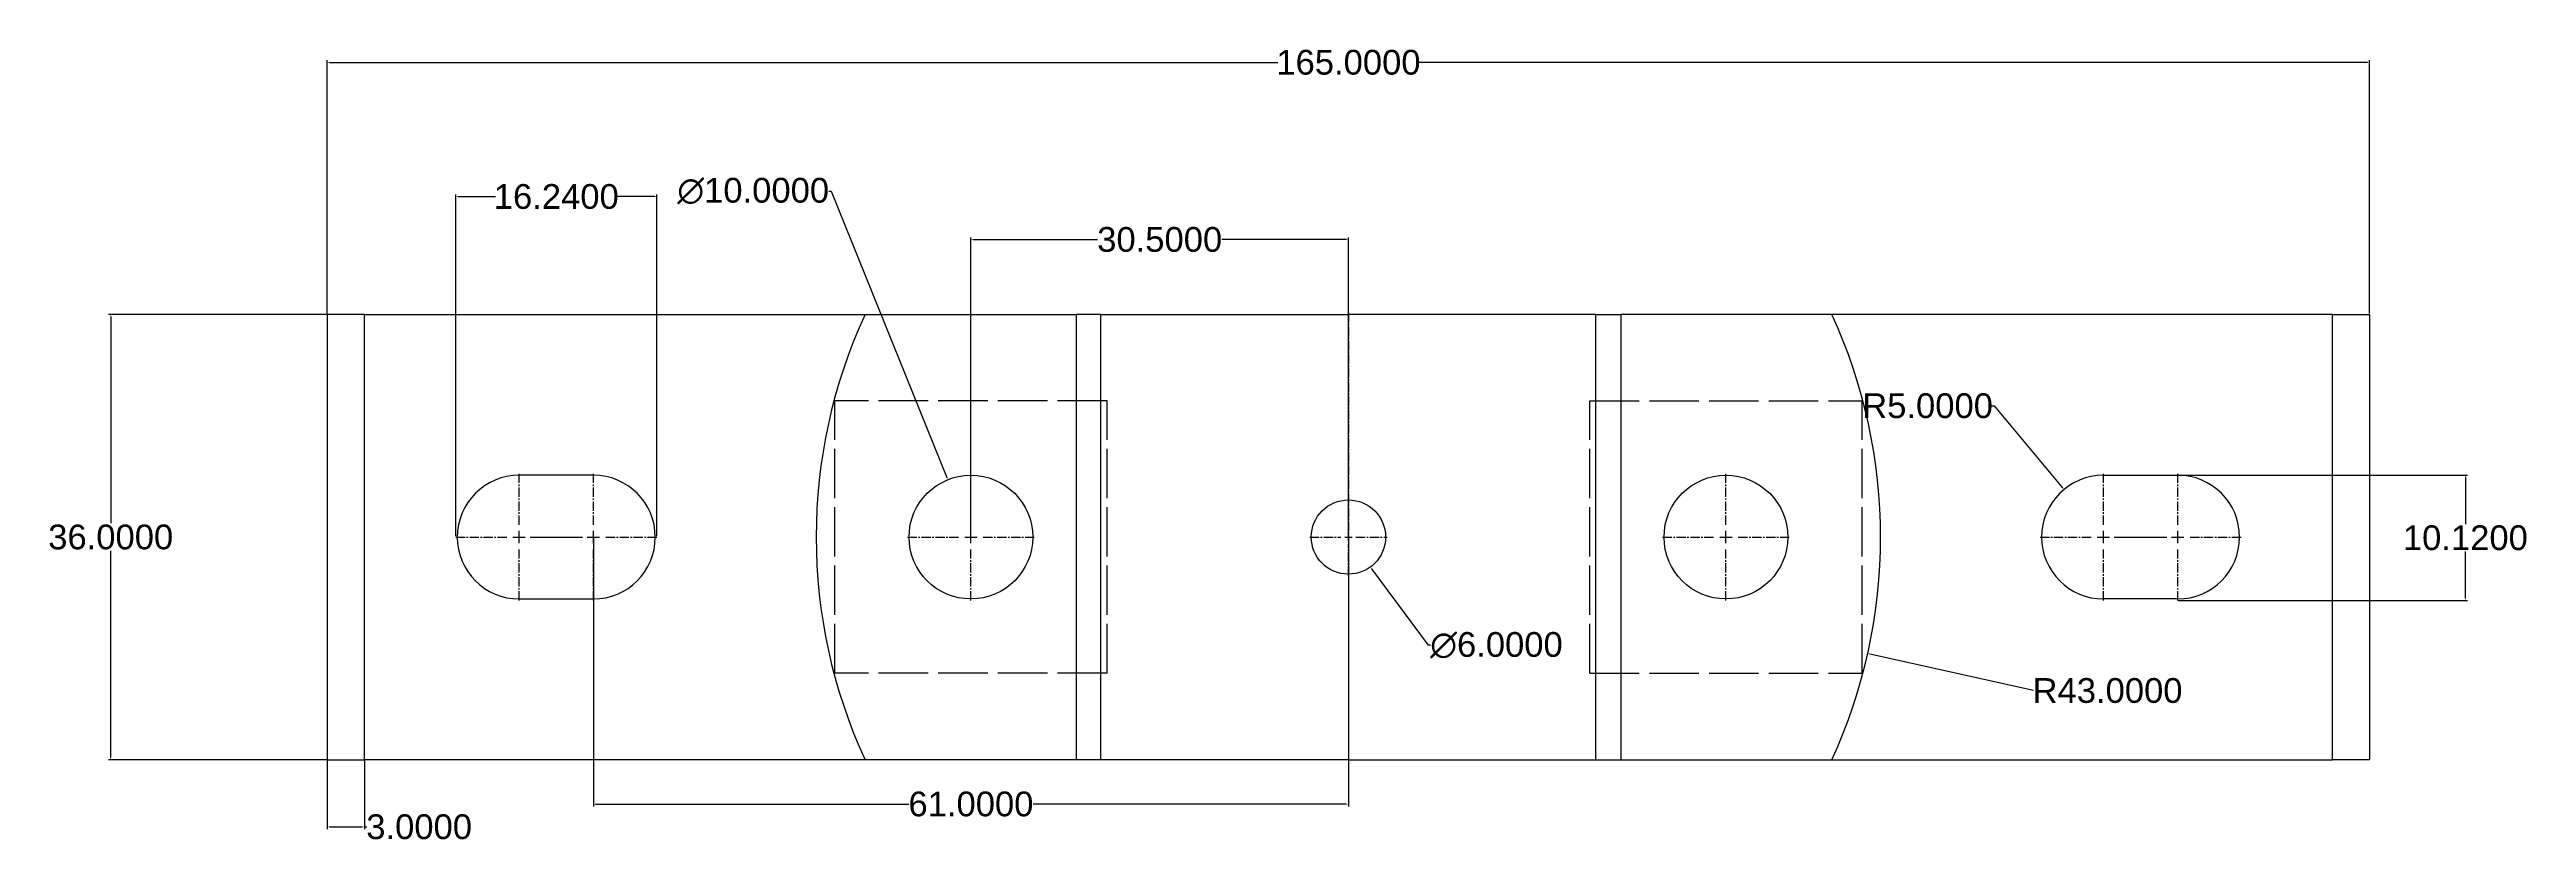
# Model space of a CAD drawing. Header units: inches. Extents: x -66 to 652, y -14 to 145.
# Drawn here: x 165.3 to 365.5, y 80.7 to 144.5 of the extents above; entities that cross this region are included whole.
import ezdxf

# ---------------------------------------------------------------- set-up
doc = ezdxf.new("R2010")
doc.units = ezdxf.units.IN
doc.header["$MEASUREMENT"] = 0
doc.linetypes.add('CENTER2', pattern=[1.125, 0.75, -0.125, 0.125, -0.125])
doc.styles.get("Standard").update_dxf_attribs({"font": 'arial.ttf'})
doc.dimstyles.get("Standard").update_dxf_attribs({"dimtxt": 0.18, "dimasz": 0.18, "dimexe": 0.18, "dimexo": 0.0625, "dimgap": 0.09, "dimtad": 0, "dimtih": 1, "dimtoh": 1, "dimdec": 4, "dimzin": 0, "dimdsep": 46, "dimtxsty": 'Standard', "dimcen": 0.09, "dimadec": 0, "dimazin": 0, "dimtfac": 1, "dimtdec": 4, "dimtofl": 0, "dimtmove": 0, "dimatfit": 3, "dimfxl": 1, "dimtolj": 1, "dimtzin": 0, "dimarcsym": 0})

# ---------------------------------------------------------------- blocks, each defined once
blk = doc.blocks.new('*U1')
at = {"color": 0, "linetype": 'CENTER2', "transparency": 16777216}
for p, q in [((0, 0.6), (0, 3.12)), ((-3.12, 0), (-0.6, 0)), ((0.6, 0), (3.12, 0)), ((0, -3.12), (0, -0.6))]:
    blk.add_line(p, q, dxfattribs=at)
at = {"color": 0, "linetype": 'Continuous', "transparency": 16777216}
for p, q in [((-0.3, 0), (0.3, 0)), ((0, -0.3), (0, 0.3))]:
    blk.add_line(p, q, dxfattribs=at)
blk = doc.blocks.new('*U2')
at = {"color": 0, "linetype": 'CENTER2', "transparency": 16777216}
for p, q in [((0, 1), (0, 5.12)), ((-5.12, 0), (-1, 0)), ((1, 0), (5.12, 0)), ((0, -5.12), (0, -1))]:
    blk.add_line(p, q, dxfattribs=at)
at = {"color": 0, "linetype": 'Continuous', "transparency": 16777216}
for p, q in [((-0.5, 0), (0.5, 0)), ((0, -0.5), (0, 0.5))]:
    blk.add_line(p, q, dxfattribs=at)
blk = doc.blocks.new('*U3')
at = {"color": 0, "linetype": 'CENTER2', "transparency": 16777216}
for p, q in [((0, 1), (0, 5.12)), ((-5.12, 0), (-1, 0)), ((1, 0), (5.12, 0)), ((0, -5.12), (0, -1))]:
    blk.add_line(p, q, dxfattribs=at)
at = {"color": 0, "linetype": 'Continuous', "transparency": 16777216}
for p, q in [((-0.5, 0), (0.5, 0)), ((0, -0.5), (0, 0.5))]:
    blk.add_line(p, q, dxfattribs=at)
blk = doc.blocks.new('*U4')
at = {"color": 0, "linetype": 'CENTER2', "transparency": 16777216}
for p, q in [((0, 1), (0, 5.12)), ((-5.12, 0), (-1, 0)), ((1, 0), (5.12, 0)), ((0, -5.12), (0, -1))]:
    blk.add_line(p, q, dxfattribs=at)
at = {"color": 0, "linetype": 'Continuous', "transparency": 16777216}
for p, q in [((-0.5, 0), (0.5, 0)), ((0, -0.5), (0, 0.5))]:
    blk.add_line(p, q, dxfattribs=at)
blk = doc.blocks.new('*U5')
at = {"color": 0, "linetype": 'CENTER2', "transparency": 16777216}
for p, q in [((0, 1), (0, 5.12)), ((-5.12, 0), (-1, 0)), ((1, 0), (5.12, 0)), ((0, -5.12), (0, -1))]:
    blk.add_line(p, q, dxfattribs=at)
at = {"color": 0, "linetype": 'Continuous', "transparency": 16777216}
for p, q in [((-0.5, 0), (0.5, 0)), ((0, -0.5), (0, 0.5))]:
    blk.add_line(p, q, dxfattribs=at)
blk = doc.blocks.new('*U6')
at = {"color": 0, "linetype": 'CENTER2', "transparency": 16777216}
for p, q in [((0, 1), (0, 5.12)), ((-5.12, 0), (-1, 0)), ((1, 0), (5.12, 0)), ((0, -5.12), (0, -1))]:
    blk.add_line(p, q, dxfattribs=at)
at = {"color": 0, "linetype": 'Continuous', "transparency": 16777216}
for p, q in [((-0.5, 0), (0.5, 0)), ((0, -0.5), (0, 0.5))]:
    blk.add_line(p, q, dxfattribs=at)
blk = doc.blocks.new('*U7')
at = {"color": 0, "linetype": 'CENTER2', "transparency": 16777216}
for p, q in [((0, 1), (0, 5.12)), ((-5.12, 0), (-1, 0)), ((1, 0), (5.12, 0)), ((0, -5.12), (0, -1))]:
    blk.add_line(p, q, dxfattribs=at)
at = {"color": 0, "linetype": 'Continuous', "transparency": 16777216}
for p, q in [((-0.5, 0), (0.5, 0)), ((0, -0.5), (0, 0.5))]:
    blk.add_line(p, q, dxfattribs=at)
blk = doc.blocks.new('*U8')
at = {"color": 0, "linetype": 'CENTER2', "transparency": 16777216}
blk.add_line((0, 18.12), (0, -18.12), dxfattribs=at)
blk = doc.blocks.new('*D35')
at = {"color": 0, "lineweight": -2, "transparency": 16777216}
for p, q in [((187.73, 123.11), (170.11, 123.11)), ((170.29, 122.93), (170.29, 106.23)), ((170.29, 87.29), (170.29, 104)), ((187.73, 87.11), (170.11, 87.11))]:
    blk.add_line(p, q, dxfattribs=at)
at = {"color": 0, "transparency": 16777216}
for points in [[(170.26, 122.93), (170.32, 122.93), (170.29, 123.11)], [(170.26, 87.29), (170.32, 87.29), (170.29, 87.11)]]:
    blk.add_solid(points, dxfattribs=at)
at = {"layer": 'Defpoints', "color": 0, "transparency": 16777216}
for p in [(187.79, 123.11), (170.29, 87.11), (187.79, 87.11)]:
    blk.add_point(p, dxfattribs=at)
at = {"color": 0, "transparency": 16777216, "insert": (170.29, 105.11), "char_height": 0.18, "attachment_point": 5}
blk.add_mtext('\\A1;{\\H11.11111x;36.0000}', dxfattribs=at)
blk = doc.blocks.new('*D36')
at = {"color": 0, "lineweight": -2, "transparency": 16777216}
for p, q in [((187.79, 123.18), (187.79, 143.66)), ((187.97, 143.48), (264.59, 143.48)), ((352.61, 143.48), (275.99, 143.48)), ((352.79, 123.18), (352.79, 143.66))]:
    blk.add_line(p, q, dxfattribs=at)
at = {"color": 0, "transparency": 16777216}
for points in [[(187.97, 143.51), (187.97, 143.45), (187.79, 143.48)], [(352.61, 143.51), (352.61, 143.45), (352.79, 143.48)]]:
    blk.add_solid(points, dxfattribs=at)
at = {"layer": 'Defpoints', "color": 0, "transparency": 16777216}
for p in [(352.79, 143.48), (187.79, 123.11), (352.79, 123.11)]:
    blk.add_point(p, dxfattribs=at)
at = {"color": 0, "transparency": 16777216, "insert": (270.29, 143.48), "char_height": 0.18, "attachment_point": 5}
blk.add_mtext('\\A1;{\\H11.11111x;165.0000}', dxfattribs=at)
blk = doc.blocks.new('*D37')
at = {"color": 0, "lineweight": -2, "transparency": 16777216}
for p, q in [((187.79, 87.05), (187.79, 81.51)), ((190.79, 87.05), (190.79, 81.51)), ((187.97, 81.69), (190.61, 81.69)), ((190.79, 81.69), (190.97, 81.69))]:
    blk.add_line(p, q, dxfattribs=at)
at = {"color": 0, "transparency": 16777216}
for points in [[(187.97, 81.72), (187.97, 81.66), (187.79, 81.69)], [(190.61, 81.72), (190.61, 81.66), (190.79, 81.69)]]:
    blk.add_solid(points, dxfattribs=at)
at = {"layer": 'Defpoints', "color": 0, "transparency": 16777216}
for p in [(187.79, 87.11), (190.79, 87.11), (190.79, 81.69)]:
    blk.add_point(p, dxfattribs=at)
at = {"color": 0, "transparency": 16777216, "insert": (195.21, 81.69), "char_height": 0.18, "attachment_point": 5}
blk.add_mtext('\\A1;{\\H11.11111x;3.0000}', dxfattribs=at)
blk = doc.blocks.new('*D38')
at = {"color": 0, "lineweight": -2, "transparency": 16777216}
for p, q in [((239.79, 105.18), (239.79, 129.34)), ((239.97, 129.16), (250.02, 129.16)), ((270.11, 129.16), (260.05, 129.16)), ((270.29, 105.18), (270.29, 129.34))]:
    blk.add_line(p, q, dxfattribs=at)
at = {"color": 0, "transparency": 16777216}
for points in [[(239.97, 129.19), (239.97, 129.13), (239.79, 129.16)], [(270.11, 129.19), (270.11, 129.13), (270.29, 129.16)]]:
    blk.add_solid(points, dxfattribs=at)
at = {"layer": 'Defpoints', "color": 0, "transparency": 16777216}
for p in [(270.29, 129.16), (239.79, 105.11), (270.29, 105.11)]:
    blk.add_point(p, dxfattribs=at)
at = {"color": 0, "transparency": 16777216, "insert": (255.04, 129.16), "char_height": 0.18, "attachment_point": 5}
blk.add_mtext('\\A1;{\\H11.11111x;30.5000}', dxfattribs=at)
blk = doc.blocks.new('*D39')
at = {"color": 0, "lineweight": -2, "transparency": 16777216}
for p, q in [((198.17, 105.18), (198.17, 132.81)), ((198.35, 132.63), (201.37, 132.63)), ((214.23, 132.63), (211.21, 132.63)), ((214.41, 105.18), (214.41, 132.81))]:
    blk.add_line(p, q, dxfattribs=at)
at = {"color": 0, "transparency": 16777216}
for points in [[(198.35, 132.66), (198.35, 132.6), (198.17, 132.63)], [(214.23, 132.66), (214.23, 132.6), (214.41, 132.63)]]:
    blk.add_solid(points, dxfattribs=at)
at = {"layer": 'Defpoints', "color": 0, "transparency": 16777216}
for p in [(214.41, 132.63), (198.17, 105.11), (214.41, 105.11)]:
    blk.add_point(p, dxfattribs=at)
at = {"color": 0, "transparency": 16777216, "insert": (206.29, 132.63), "char_height": 0.18, "attachment_point": 5}
blk.add_mtext('\\A1;{\\H11.11111x;16.2400}', dxfattribs=at)
blk = doc.blocks.new('*D40')
at = {"color": 0, "lineweight": -2, "transparency": 16777216}
for p, q in [((337.35, 110.11), (360.71, 110.11)), ((360.53, 109.93), (360.53, 106.17)), ((360.53, 100.17), (360.53, 103.94)), ((337.35, 99.99), (360.71, 99.99))]:
    blk.add_line(p, q, dxfattribs=at)
at = {"color": 0, "transparency": 16777216}
for points in [[(360.5, 109.93), (360.56, 109.93), (360.53, 110.11)], [(360.5, 100.17), (360.56, 100.17), (360.53, 99.99)]]:
    blk.add_solid(points, dxfattribs=at)
at = {"layer": 'Defpoints', "color": 0, "transparency": 16777216}
for p in [(337.29, 110.11), (337.29, 99.99), (360.53, 99.99)]:
    blk.add_point(p, dxfattribs=at)
at = {"color": 0, "transparency": 16777216, "insert": (360.53, 105.05), "char_height": 0.18, "attachment_point": 5}
blk.add_mtext('\\A1;{\\H11.11111x;10.1200}', dxfattribs=at)
blk = doc.blocks.new('*D41')
at = {"color": 0, "lineweight": -2, "transparency": 16777216}
for p, q in [((209.29, 105.05), (209.29, 83.35)), ((270.29, 105.05), (270.29, 83.35)), ((209.47, 83.53), (234.77, 83.53)), ((270.11, 83.53), (244.81, 83.53))]:
    blk.add_line(p, q, dxfattribs=at)
at = {"color": 0, "transparency": 16777216}
for points in [[(209.47, 83.56), (209.47, 83.5), (209.29, 83.53)], [(270.11, 83.56), (270.11, 83.5), (270.29, 83.53)]]:
    blk.add_solid(points, dxfattribs=at)
at = {"layer": 'Defpoints', "color": 0, "transparency": 16777216}
for p in [(209.29, 105.11), (270.29, 105.11), (270.29, 83.53)]:
    blk.add_point(p, dxfattribs=at)
at = {"color": 0, "transparency": 16777216, "insert": (239.79, 83.53), "char_height": 0.18, "attachment_point": 5}
blk.add_mtext('\\A1;{\\H11.11111x;61.0000}', dxfattribs=at)
blk = doc.blocks.new('*D42')
at = {"color": 0, "lineweight": -2, "transparency": 16777216}
for p, q in [((270.2, 105.11), (270.38, 105.11)), ((270.29, 105.02), (270.29, 105.2)), ((325.65, 92.7), (312.42, 95.66))]:
    blk.add_line(p, q, dxfattribs=at)
at = {"color": 0, "transparency": 16777216}
blk.add_solid([(312.43, 95.69), (312.41, 95.63), (312.25, 95.7)], dxfattribs=at)
at = {"layer": 'Defpoints', "color": 0, "transparency": 16777216}
for p in [(270.29, 105.11), (312.25, 95.7)]:
    blk.add_point(p, dxfattribs=at)
at = {"color": 0, "transparency": 16777216, "insert": (331.62, 92.7), "char_height": 0.18, "attachment_point": 5}
blk.add_mtext('\\A1;{\\H11.11111x;R43.0000}', dxfattribs=at)
blk = doc.blocks.new('*D43')
at = {"color": 0, "lineweight": -2, "transparency": 16777216}
for p, q in [((322.28, 115.72), (322.46, 115.72)), ((322.46, 115.72), (327.97, 109.09)), ((331.2, 105.11), (331.38, 105.11)), ((331.29, 105.02), (331.29, 105.2))]:
    blk.add_line(p, q, dxfattribs=at)
at = {"color": 0, "transparency": 16777216}
blk.add_solid([(328, 109.11), (327.95, 109.08), (328.09, 108.96)], dxfattribs=at)
at = {"layer": 'Defpoints', "color": 0, "transparency": 16777216}
for p in [(328.09, 108.96), (331.29, 105.11)]:
    blk.add_point(p, dxfattribs=at)
at = {"color": 0, "transparency": 16777216, "insert": (317.08, 115.72), "char_height": 0.18, "attachment_point": 5}
blk.add_mtext('\\A1;{\\H11.11111x;R5.0000}', dxfattribs=at)
blk = doc.blocks.new('*D44')
at = {"color": 0, "lineweight": -2, "transparency": 16777216}
for p, q in [((228.31, 133.08), (228.49, 133.08)), ((228.49, 133.08), (237.85, 109.92)), ((239.7, 105.11), (239.88, 105.11)), ((239.79, 105.02), (239.79, 105.2))]:
    blk.add_line(p, q, dxfattribs=at)
at = {"color": 0, "transparency": 16777216}
blk.add_solid([(237.87, 109.93), (237.82, 109.91), (237.91, 109.75)], dxfattribs=at)
at = {"layer": 'Defpoints', "color": 0, "transparency": 16777216}
for p in [(237.91, 109.75), (241.66, 100.48)]:
    blk.add_point(p, dxfattribs=at)
at = {"color": 0, "transparency": 16777216, "insert": (222.2, 133.08), "char_height": 0.18, "attachment_point": 5}
blk.add_mtext('\\A1;{\\H11.11111x;∅10.0000}', dxfattribs=at)
blk = doc.blocks.new('*D45')
at = {"color": 0, "lineweight": -2, "transparency": 16777216}
for p, q in [((270.2, 105.11), (270.38, 105.11)), ((270.29, 105.02), (270.29, 105.2)), ((276.75, 96.37), (272.18, 102.56)), ((276.93, 96.37), (276.75, 96.37))]:
    blk.add_line(p, q, dxfattribs=at)
at = {"color": 0, "transparency": 16777216}
blk.add_solid([(272.2, 102.57), (272.15, 102.54), (272.07, 102.7)], dxfattribs=at)
at = {"layer": 'Defpoints', "color": 0, "transparency": 16777216}
for p in [(268.51, 107.53), (272.07, 102.7)]:
    blk.add_point(p, dxfattribs=at)
at = {"color": 0, "transparency": 16777216, "insert": (282.25, 96.37), "char_height": 0.18, "attachment_point": 5}
blk.add_mtext('\\A1;{\\H11.11111x;∅6.0000}', dxfattribs=at)

msp = doc.modelspace()

# ---------------------------------------------------------------- linework, layer by layer
for p, q in [((190.78799, 123.11454), (187.78799, 123.11454)), ((187.78799, 123.11454), (187.78799, 87.11454)), ((190.78799, 87.11454), (190.78799, 123.11454)), ((190.78799, 87.11454), (190.78799, 123.11454)), ((190.78799, 123.11454), (248.28799, 123.11454)), ((250.28799, 123.11454), (248.28799, 123.11454)), ((248.28799, 123.11454), (248.28799, 87.11454)), ((250.28799, 87.11454), (250.28799, 123.11454)), ((250.28799, 123.11454), (270.28799, 123.11454)), ((290.28799, 123.11454), (270.28799, 123.11454)), ((290.28799, 87.11454), (290.28799, 123.11454)), ((290.28799, 123.11454), (292.28799, 123.11454)), ((292.28799, 123.11454), (292.28799, 87.11454)), ((349.78799, 123.11454), (292.28799, 123.11454)), ((349.78799, 87.11454), (349.78799, 123.11454)), ((349.78799, 123.11454), (352.78799, 123.11454)), ((349.78799, 87.11454), (349.78799, 123.11454)), ((352.78799, 123.11454), (352.78799, 87.11454)), ((231.50575, 116.11454), (228.78799, 116.11454)), ((228.78799, 112.97226), (228.78799, 116.11454)), ((236.32631, 116.11454), (232.32631, 116.11454)), ((241.14687, 116.11454), (237.14687, 116.11454)), ((245.96743, 116.11454), (241.96743, 116.11454)), ((250.78799, 116.11454), (246.78799, 116.11454)), ((250.78799, 112.97226), (250.78799, 116.11454)), ((289.78799, 112.97226), (289.78799, 116.11454)), ((289.78799, 116.11454), (293.78799, 116.11454)), ((294.60855, 116.11454), (298.60855, 116.11454)), ((299.42911, 116.11454), (303.42911, 116.11454)), ((304.24967, 116.11454), (308.24967, 116.11454)), ((309.07023, 116.11454), (311.78799, 116.11454)), ((311.78799, 112.97226), (311.78799, 116.11454)), ((228.78799, 108.25783), (228.78799, 112.25783)), ((250.78799, 108.25783), (250.78799, 112.25783)), ((289.78799, 108.25783), (289.78799, 112.25783)), ((311.78799, 108.25783), (311.78799, 112.25783)), ((209.28799, 110.11454), (203.28799, 110.11454)), ((331.28799, 110.11454), (337.28799, 110.11454)), ((228.78799, 103.5434), (228.78799, 107.5434)), ((250.78799, 103.5434), (250.78799, 107.5434)), ((289.78799, 103.5434), (289.78799, 107.5434)), ((311.78799, 103.5434), (311.78799, 107.5434)), ((228.78799, 98.82897), (228.78799, 102.82897)), ((250.78799, 98.82897), (250.78799, 102.82897)), ((289.78799, 98.82897), (289.78799, 102.82897)), ((311.78799, 98.82897), (311.78799, 102.82897)), ((203.28799, 100.11454), (209.28799, 100.11454)), ((337.28799, 100.11454), (331.28799, 100.11454)), ((228.78799, 94.11454), (228.78799, 98.11454)), ((250.78799, 94.11454), (250.78799, 98.11454)), ((289.78799, 94.11454), (289.78799, 98.11454)), ((311.78799, 94.11454), (311.78799, 98.11454)), ((231.50575, 94.11454), (228.78799, 94.11454)), ((236.32631, 94.11454), (232.32631, 94.11454)), ((241.14687, 94.11454), (237.14687, 94.11454)), ((245.96743, 94.11454), (241.96743, 94.11454)), ((250.78799, 94.11454), (246.78799, 94.11454)), ((289.78799, 94.11454), (293.78799, 94.11454)), ((294.60855, 94.11454), (298.60855, 94.11454)), ((299.42911, 94.11454), (303.42911, 94.11454)), ((304.24967, 94.11454), (308.24967, 94.11454)), ((309.07023, 94.11454), (311.78799, 94.11454)), ((187.78799, 87.11454), (190.78799, 87.11454)), ((248.28799, 87.11454), (190.78799, 87.11454)), ((250.28799, 87.11454), (248.28799, 87.11454)), ((270.28799, 87.11454), (250.28799, 87.11454)), ((270.28799, 87.11454), (290.28799, 87.11454)), ((290.28799, 87.11454), (292.28799, 87.11454)), ((292.28799, 87.11454), (349.78799, 87.11454)), ((352.78799, 87.11454), (349.78799, 87.11454))]:
    msp.add_line(p, q)
for centre, radius in [((239.78799, 105.11454), 5), ((300.78799, 105.11454), 5), ((270.28799, 105.11454), 3), ((270.28799, 105.11454), 3)]:
    msp.add_circle(centre, radius)
for centre, radius, start, end in [((270.28799, 105.11454), 43, 155.2534754, 204.7465246), ((270.28799, 105.11454), 43, 335.2534754, 24.7465246), ((203.28799, 105.11454), 5, 90, 270), ((209.28799, 105.11454), 5, 270, 90), ((331.28799, 105.11454), 5, 90, 270), ((337.28799, 105.11454), 5, 270, 90)]:
    msp.add_arc(centre, radius, start, end)

# ---------------------------------------------------------------- block references
at = {"linetype": 'CENTER2'}
for name, p in [('*U8', (270.28799, 105.11454)), ('*U7', (203.28799, 105.11454)), ('*U6', (209.28799, 105.11454)), ('*U2', (239.78799, 105.11454)), ('*U3', (300.78799, 105.11454)), ('*U4', (331.28799, 105.11454)), ('*U5', (337.28799, 105.11454)), ('*U1', (270.28799, 105.11454))]:
    msp.add_blockref(name, p, dxfattribs=at)

# ---------------------------------------------------------------- dimensions: what is measured, and where the dimension line sits
for base, p1, p2, picture, middle in [((352.78799, 143.47843), (187.78799, 123.11454), (352.78799, 123.11454), '*D36', (270.28799, 143.47843)), ((214.40799, 132.63398), (198.16799, 105.11454), (214.40799, 105.11454), '*D39', (206.28799, 132.63398)), ((270.28799, 129.15557), (239.78799, 105.11454), (270.28799, 105.11454), '*D38', (255.03799, 129.15557)), ((270.28799, 83.52702), (209.28799, 105.11454), (270.28799, 105.11454), '*D41', (239.78799, 83.52702)), ((190.78799, 81.68551), (187.78799, 87.11454), (190.78799, 87.11454), '*D37', (195.20533, 81.68551))]:
    dim = msp.add_linear_dim(base=base, p1=p1, p2=p2, text='{\\H11.11111x;<>}', dimstyle='Standard')
    dim.commit()
    dim.dimension.update_dxf_attribs({"geometry": picture, "text_midpoint": middle})
for p1, p2, picture, middle in [((241.66159, 100.47886), (237.91439, 109.75023), '*D44', (222.20323, 133.0776)), ((268.506, 107.52795), (272.06998, 102.70114), '*D45', (282.25124, 96.36931))]:
    dim = msp.add_diameter_dim_2p(p1=p1, p2=p2, text='{\\H11.11111x;<>}', dimstyle='Standard')
    dim.commit()
    dim.dimension.update_dxf_attribs({"geometry": picture, "text_midpoint": middle, "dimtype": 163})
for base, p1, p2, picture, middle in [((170.2907, 87.11454), (187.78799, 123.11454), (187.78799, 87.11454), '*D35', (170.2907, 105.11454)), ((360.52556, 99.99454), (337.28799, 110.11454), (337.28799, 99.99454), '*D40', (360.52556, 105.05454))]:
    dim = msp.add_linear_dim(base=base, p1=p1, p2=p2, angle=90, text='{\\H11.11111x;<>}', dimstyle='Standard')
    dim.commit()
    dim.dimension.update_dxf_attribs({"geometry": picture, "text_midpoint": middle})
for center, mpoint, picture, middle in [((331.28799, 105.11454), (328.08818, 108.95658), '*D43', (317.08015, 115.72016)), ((270.28799, 105.11454), (312.24507, 95.7016), '*D42', (325.6466, 92.695))]:
    dim = msp.add_radius_dim(center=center, mpoint=mpoint, text='{\\H11.11111x;<>}', dimstyle='Standard')
    dim.commit()
    dim.dimension.update_dxf_attribs({"geometry": picture, "text_midpoint": middle, "dimtype": 164})

doc.saveas('drawing.dxf')
